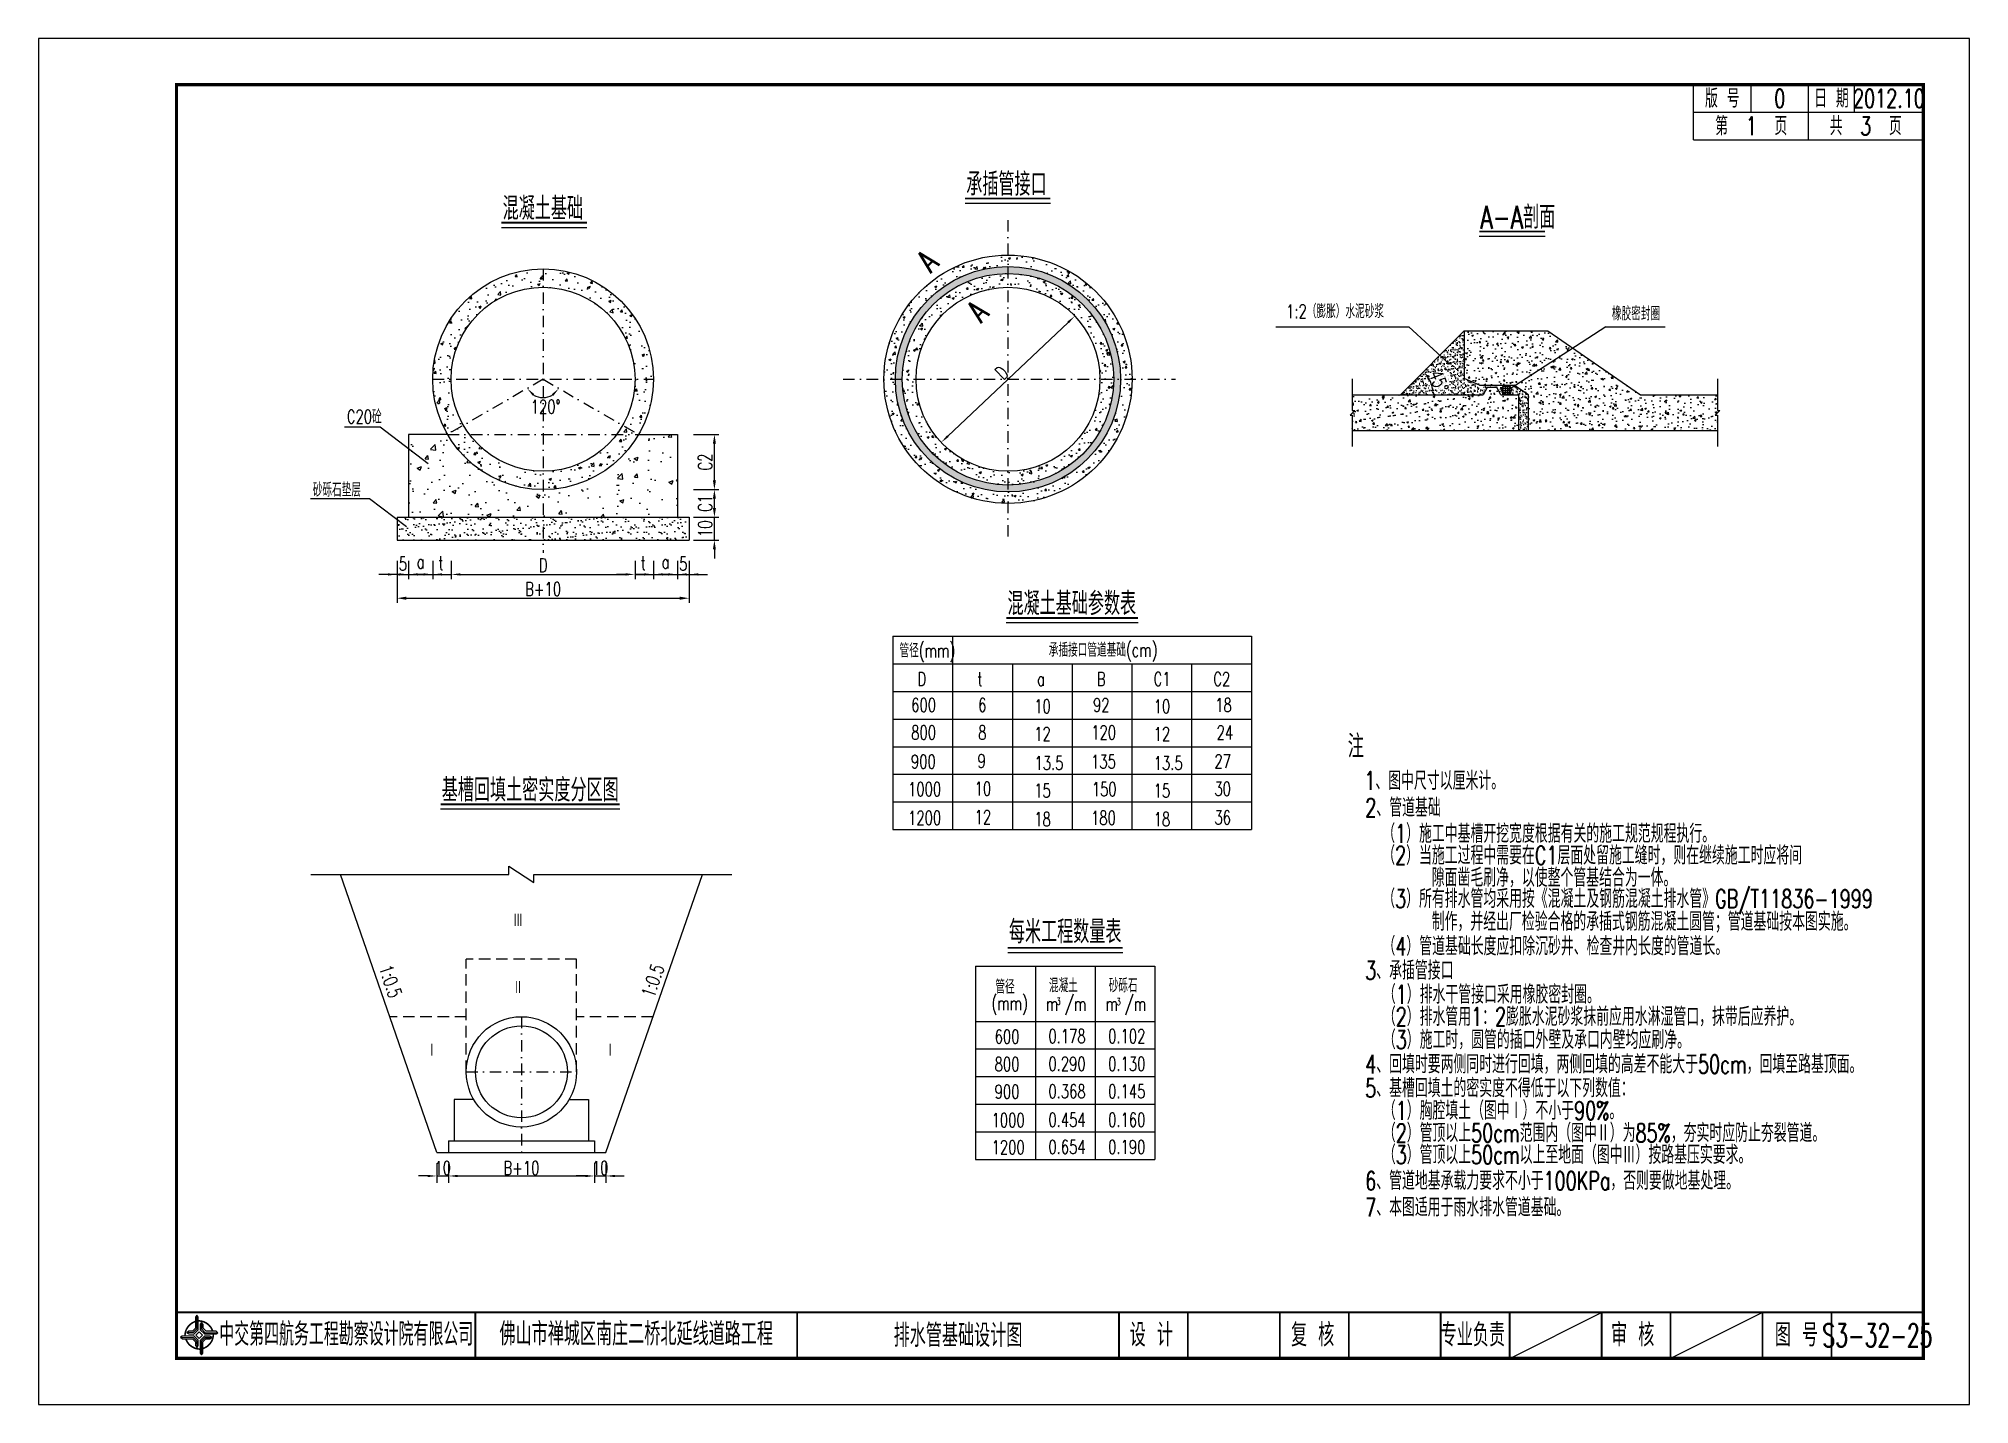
# Model space of a CAD drawing. Extents: x 5781 to 12795, y 1434 to 2653.
# Drawn here: x 10864.7 to 11284.7, y 2090.2 to 2387.2 of the extents above; entities that cross this region are included whole.
import ezdxf
from ezdxf.enums import TextEntityAlignment as Align

# ---------------------------------------------------------------- set-up
doc = ezdxf.new("R2010")
doc.units = 0
doc.header["$LTSCALE"] = 5
doc.header["$PDMODE"] = 32
doc.header["$PDSIZE"] = 0.3
doc.linetypes.add('DASHDOT', pattern=[1, 0.5, -0.25, 0, -0.25])
doc.linetypes.add('HIDDEN', pattern=[0.375, 0.25, -0.125])
doc.layers.get('0').update_dxf_attribs({"linetype": 'CONTINUOUS'})
doc.layers.get('Defpoints').update_dxf_attribs({"linetype": 'CONTINUOUS'})
for name, color, linetype in [('中心线', 2, 'DASHDOT'), ('图框', 7, 'CONTINUOUS'), ('填充', 8, 'CONTINUOUS'), ('尺寸标注', 4, 'CONTINUOUS'), ('文字', 7, 'CONTINUOUS'), ('文字字符', 7, 'CONTINUOUS'), ('结构', 7, 'CONTINUOUS'), ('结构1', 1, 'CONTINUOUS'), ('钢筋', 1, 'CONTINUOUS')]:
    doc.layers.add(name, color=color, linetype=linetype)
doc.styles.get("Standard").update_dxf_attribs({"font": 'simplex1.shx', "width": 0.7, "bigfont": 'hztxt.shx'})
doc.styles.add('TEXT', font='simplex1.shx', dxfattribs={"width": 0.7, "bigfont": 'hztxt.shx'})
doc.dimstyles.new('比例1：20', dxfattribs={"dimscale": 0, "dimtxt": 3, "dimasz": 2, "dimexe": 1, "dimexo": 1, "dimgap": 0.5, "dimtad": 1, "dimdec": 1, "dimlfac": 2, "dimzin": 9, "dimdsep": 46, "dimtxsty": 'Standard', "dimcen": -2, "dimclrd": 256, "dimclre": 256, "dimclrt": 7, "dimaunit": 1, "dimadec": 0, "dimazin": 0, "dimtfac": 0.0005, "dimtdec": 1, "dimtix": 1, "dimtmove": 2, "dimatfit": 3, "dimldrblk": 'DIM', "dimfxl": 0, "dimtolj": 1, "dimtzin": 13, "dimarcsym": 0})
pattern_1 = [(50, (11301.98, 2100.657), (4.554617, -0.398477), [0.47625, -5.23875]), (355, (11301.98, 2100.657), (-0.88107, 4.776416), [0.381, -4.191]), (100.451, (11302.3596, 2100.6236), (3.67356, 4.377917), [0.40475, -4.45225]), (46.1842, (11301.98, 2101.927), (6.77698, -1.05106), [0.71437, -7.85813]), (96.6356, (11302.545, 2101.839), (5.9351, 6.18564), [0.60712, -6.67837]), (351.184, (11301.98, 2101.927), (5.93512, 6.18563), [0.5715, -6.2865]), (21, (11302.615, 2101.6093), (3.79037, -2.556638), [0.47625, -5.23875]), (326, (11302.615, 2101.6093), (1.54505, 4.6047), [0.381, -4.191]), (71.4514, (11302.931, 2101.3963), (5.33541, 2.04807), [0.40475, -4.45225]), (37.5, (11301.98, 2100.6568), (0.077215, 2.113876), [0, -4.1402, 0, -4.2545, 0, -4.206875]), (7.5, (11301.98, 2100.6568), (1.670492, 2.504514), [0, -2.4257, 0, -4.04495, 0, -1.603375]), (327.5, (11300.564, 2100.6568), (3.389765, -0.143219), [0, -1.5875, 0, -4.953, 0, -6.57225]), (317.5, (11299.929, 2100.6568), (3.70323, 0.635662), [0, -2.06375, 0, -3.2893, 0, -4.66725])]

msp = doc.modelspace()

# ---------------------------------------------------------------- texts
at = {"color": 7, "width": 0.7}
for s, height, p in [('注', 5, (11149.4599, 2230.8058)), ('1、图中尺寸以厘米计。', 4, (11153.0576, 2223.8275)), ('2、管道基础', 4, (11153.2754, 2217.9721)), ('  （1）施工中基槽开挖宽度根据有关的施工规范规程执行。', 4, (11153.1144, 2212.3115)), ('  （2）当施工过程中需要在C1层面处留施工缝时，则在继续施工时应将间', 4, (11153.1144, 2207.578)), ('       隙面凿毛刷净，以使整个管基结合为一体。', 4, (11153.1144, 2202.7417)), ('  （3）所有排水管均采用按《混凝土及钢筋混凝土排水管》GB/T11836-1999', 4, (11153.1144, 2198.1555)), ('       制作，并经出厂检验合格的承插式钢筋混凝土圆管；管道基础按本图实施。', 4, (11153.1144, 2193.1711)), ('  （4）管道基础长度应扣除沉砂井、检查井内长度的管道长。', 4, (11153.167, 2187.8256)), ('3、承插管接口', 4, (11153.2503, 2182.561)), ('  （1）排水干管接口采用橡胶密封圈。', 4, (11153.2503, 2177.3264)), ('  （2）排水管用1：2膨胀水泥砂浆抹前应用水淋湿管口，抹带后应养护。', 4, (11153.2503, 2172.5066)), ('  （3）施工时，圆管的插口外壁及承口内壁均应刷净。', 4, (11153.2503, 2167.4877)), ('4、回填时要两侧同时进行回填，两侧回填的高差不能大于50cm，回填至路基顶面。', 4, (11153.2503, 2162.1707)), ('5、基槽回填土的密实度不得低于以下列数值：', 4, (11153.2503, 2156.9725)), ('  （1）胸腔填土（图中Ⅰ）不小于90%%%。', 4, (11153.2503, 2152.0922)), ('  （2）管顶以上50cm范围内（图中Ⅱ）为85%%%，夯实时应防止夯裂管道。', 4, (11153.2503, 2147.2119)), ('  （3）管顶以上50cm以上至地面（图中Ⅲ）按路基压实要求。', 4, (11153.2503, 2142.4784)), ('6、管道地基承载力要求不小于100KPa，否则要做地基处理。', 4, (11153.2503, 2136.8376)), ('7、本图适用于雨水排水管道基础。', 4, (11153.2503, 2131.0592))]:
    msp.add_text(s, height=height, dxfattribs=at).set_placement(p)
at = {"layer": '图框'}
for s, height, width, p in [('版 号', 4, 0.7, (11230.9266, 2374.1933)), ('0', 4, 0.7, (11243.4266, 2374.1933)), ('日 期', 4, 0.7, (11254.6766, 2374.1933)), ('2012.10', 4, 0.7, (11267.1766, 2374.1933)), ('中交第四航务工程勘察设计院有限公司', 5, 0.65, (10931.6074, 2105.4418)), ('佛山市禅城区南庄二桥北延线道路工程', 5, 0.7, (10994.6766, 2105.508)), ('设 计', 5, 0.7, (11106.7212, 2105.2879)), ('复 核', 5, 0.7, (11141.8161, 2105.2879)), ('专业负责', 5, 0.7, (11176.6668, 2105.2879)), ('审 核', 5, 0.7, (11211.4406, 2105.2879)), ('图 号', 5, 0.7, (11247.0598, 2105.2879))]:
    msp.add_text(s, height=height, dxfattribs=dict(at, width=width)).set_placement(p, align=Align.MIDDLE_CENTER)
at = {"layer": '尺寸标注', "color": 7, "width": 0.7}
for p in [(10951.6488, 2271.6747), (10995.6488, 2271.6747)]:
    msp.add_text('t', height=3, dxfattribs=at).set_placement(p)
at = {"layer": '尺寸标注', "char_height": 3, "attachment_point": 5}
for s, insert, rotation in [('\\A1;D', (11074.1703, 2314.5726), 43.387934), ('\\A1;45°', (11169.2646, 2312.6864), 291.50268)]:
    msp.add_mtext(s, dxfattribs=dict(at, insert=insert, rotation=rotation))
at = {"layer": '尺寸标注', "insert": (10974.9709, 2307.1539), "char_height": 3, "attachment_point": 5}
msp.add_mtext('\\A1;120°', dxfattribs=at)
at = {"layer": '尺寸标注', "color": 7, "char_height": 3, "attachment_point": 5}
for s, insert in [('\\A1;5', (10943.9107, 2273.0142)), ('\\A1;a', (10947.7857, 2273.4325)), ('\\A1;D', (10974.4107, 2272.6747)), ('\\A1;a', (11001.0357, 2273.4325)), ('\\A1;5', (11004.9107, 2273.0142)), ('10', (10952.5761, 2141.6099)), ('B+10', (10969.7011, 2141.6099)), ('10', (10986.8261, 2141.6099))]:
    msp.add_mtext(s, dxfattribs=dict(at, insert=insert))
at = {"layer": '文字', "width": 0.7}
for s, height, p in [('承插管接口', 5, (11066.4608, 2353.0427)), ('混凝土基础', 5, (10965.6089, 2347.7727)), ('A-A剖面', 5, (11178.3025, 2345.8661)), ('1:2（膨胀）水泥砂浆', 3, (11136.037, 2326.3925)), ('橡胶密封圈', 3, (11206.9099, 2325.9067)), ('C20砼', 3, (10931.7108, 2303.4903)), ('砂砾石垫层', 3, (10924.3118, 2287.5832)), ('混凝土基础参数表', 5, (11075.4238, 2261.8345)), ('基槽回填土密实度分区图', 5, (10952.3716, 2221.2947)), ('Ⅲ', 3, (10967.9262, 2193.9648)), ('每米工程数量表', 5, (11075.7371, 2190.4713)), ('Ⅱ', 3, (10967.9262, 2179.3525)), ('Ⅰ', 3, (10949.1712, 2165.7368)), ('Ⅰ', 3, (10987.9727, 2165.7368))]:
    msp.add_text(s, height=height, dxfattribs=at).set_placement(p)
for rotation, p in [(45, (11057.9982, 2338.8304)), (45.864506, (11068.9265, 2327.9546))]:
    msp.add_text('A', height=5, rotation=rotation, dxfattribs=at).set_placement(p, align=Align.MIDDLE_CENTER)
at = {"layer": '文字字符', "linetype": 'ByBlock', "width": 0.7}
for s, height, p in [('承插接口管道基础(cm)', 3, (11084.4065, 2252.7724)), ('D', 3, (11055.8646, 2246.4336)), ('t', 3, (11068.8646, 2246.4336)), ('a', 3, (11081.8646, 2246.4336)), ('B', 3, (11094.8646, 2246.4336)), ('C1', 3, (11107.2059, 2246.4336)), ('C2', 3, (11120.2059, 2246.4336)), ('600', 3, (11054.4906, 2240.7926)), ('6', 3, (11069.0598, 2240.7926)), ('10', 3, (11081.2431, 2240.4908)), ('92', 3, (11094.0417, 2240.7926)), ('10', 3, (11107.2431, 2240.4908)), ('18', 3, (11120.6145, 2240.7926)), ('800', 3, (11054.4906, 2234.7926)), ('8', 3, (11069.0598, 2234.7926)), ('12', 3, (11081.2431, 2234.4908)), ('120', 3, (11093.6447, 2234.7926)), ('12', 3, (11107.2431, 2234.4908)), ('24', 3, (11120.9291, 2234.7926)), ('900', 3, (11054.4328, 2228.4734)), ('9', 3, (11068.9129, 2228.6006)), ('13.5', 3, (11081.3042, 2228.1715)), ('135', 3, (11093.6153, 2228.4734)), ('13.5', 3, (11107.2431, 2228.1715)), ('27', 3, (11120.4435, 2228.548)), ('1000', 3, (11053.8159, 2222.4734)), ('10', 3, (11068.296, 2222.6006)), ('15', 3, (11081.2431, 2222.1715)), ('150', 3, (11093.7741, 2222.4734)), ('15', 3, (11107.2431, 2222.1715)), ('30', 3, (11120.4435, 2222.548)), ('1200', 3, (11053.8159, 2216.2487)), ('12', 3, (11068.296, 2216.3759)), ('18', 3, (11081.2431, 2215.9469)), ('180', 3, (11093.6153, 2216.2487)), ('18', 3, (11107.2431, 2215.9469)), ('36', 3, (11120.4435, 2216.3234)), ('管径', 3, (11072.8043, 2179.5073)), ('混凝土', 3, (11084.4547, 2179.7906)), ('砂砾石', 3, (11097.4547, 2179.7906)), ('(mm)', 3, (11071.9461, 2175.9349)), (' m /m', 3, (11082.3258, 2175.8062)), ('3', 1.5, (11086.0735, 2177.1015)), (' m /m', 3, (11095.3258, 2175.8062)), ('3', 1.5, (11099.156, 2177.0116)), ('600', 3, (11072.6466, 2168.6757)), ('0.178', 3, (11084.3321, 2168.7564)), ('0.102', 3, (11097.3321, 2168.7564)), ('800', 3, (11072.6466, 2162.6757)), ('0.290', 3, (11084.3321, 2162.7564)), ('0.130', 3, (11097.3321, 2162.7564)), ('900', 3, (11072.6466, 2156.6757)), ('0.368', 3, (11084.3321, 2156.7564)), ('0.145', 3, (11097.3321, 2156.7564)), ('1000', 3, (11071.9719, 2150.4914)), ('0.454', 3, (11084.3321, 2150.5721)), ('0.160', 3, (11097.3321, 2150.5721)), ('1200', 3, (11071.9719, 2144.5979)), ('0.654', 3, (11084.3321, 2144.6786)), ('0.190', 3, (11097.3321, 2144.6786))]:
    msp.add_text(s, height=height, dxfattribs=at).set_placement(p)
at = {"layer": '文字字符', "linetype": 'ByBlock', "insert": (11051.9429, 2255.6259), "char_height": 3, "attachment_point": 1}
msp.add_mtext('管径(mm)', dxfattribs=at)
at = {"layer": '结构', "width": 0.7}
for rotation, p in [(289.163399, (10938.6416, 2185.0926)), (70.836601, (10998.5135, 2178.4565))]:
    msp.add_text('1:0.5', height=3, rotation=rotation, dxfattribs=at).set_placement(p)

# ---------------------------------------------------------------- blocks, each defined once
blk = doc.blocks.new('series')
at = {"width": 0.75}
for tag, height, p in [('页码', 4, (-35, -19)), ('图名', 5, (-220, -282)), ('图号', 5, (-20, -282))]:
    blk.add_attdef(tag, text='', height=height, dxfattribs=at).set_placement(p, align=Align.MIDDLE_CENTER)
blk = doc.blocks.new('tb')
at = {"lineweight": -3}
h = blk.add_hatch(color=256, dxfattribs=at)
h.paths.add_polyline_path([(-1.23, -0.13), (-3.78, -0.14), (-4.14, -0.41), (-1.4, -0.44), (-0.56, -1.24), (-0.54, -2.62), (-0.27, -2.2), (-0.26, -1.06)])
h.paths.add_polyline_path([(0.13, -1.08), (0.14, -3.86), (0.41, -4.26), (0.44, -1.24), (1.25, -0.43), (2.66, -0.43), (2.26, -0.16), (1.07, -0.15)])
h.paths.add_polyline_path([(1.08, 0.3), (3.62, 0.3), (4.02, 0.56), (1.25, 0.57), (0.43, 1.39), (0.43, 2.8), (0.16, 2.41), (0.15, 1.24)])
h.paths.add_polyline_path([(-0.28, 1.21), (-0.28, 3.99), (-0.56, 4.39), (-0.57, 1.41), (-1.38, 0.6), (-2.74, 0.56), (-2.33, 0.3), (-1.2, 0.29)])
for p, q in [((-0.56, 4.39), (-0.57, 1.41)), ((-1.38, 0.6), (-2.74, 0.56)), ((-0.57, 1.41), (-1.38, 0.6)), ((0.43, 2.8), (0.43, 1.39)), ((0.43, 1.39), (1.25, 0.57)), ((1.25, 0.57), (4.02, 0.56)), ((-4.14, -0.41), (-1.4, -0.44)), ((-1.4, -0.44), (-0.56, -1.24)), ((-0.56, -1.24), (-0.54, -2.62)), ((0.41, -4.26), (0.44, -1.24)), ((0.44, -1.24), (1.25, -0.43)), ((1.25, -0.43), (2.66, -0.43))]:
    blk.add_line(p, q, dxfattribs=at)
at = {"lineweight": -3, "flags": 128}
for points in [[(-0.9, 3.99), (-0.9, 1.58), (-1.53, 0.91), (-2.34, 0.91), (-2.74, 0.56), (-2.33, 0.3), (-1.2, 0.29), (-0.28, 1.21), (-0.28, 3.99), (-0.56, 4.39)], [(-0.04, 0.77), (0.68, 0.04), (-0.04, -0.69), (-0.77, 0.05)], [(3.62, 0.92), (1.43, 0.92), (0.77, 1.54), (0.77, 2.38), (0.43, 2.8), (0.16, 2.41), (0.15, 1.24), (1.08, 0.3), (3.62, 0.3), (4.02, 0.56)], [(-3.73, -0.76), (-1.54, -0.76), (-0.89, -1.39), (-0.89, -2.21), (-0.54, -2.62), (-0.27, -2.2), (-0.26, -1.06), (-1.23, -0.13), (-3.78, -0.14), (-4.14, -0.41)], [(0.75, -3.85), (0.75, -1.43), (1.4, -0.78), (2.26, -0.78), (2.66, -0.43), (2.26, -0.16), (1.07, -0.15), (0.13, -1.08), (0.14, -3.86), (0.41, -4.26)]]:
    blk.add_lwpolyline(points, close=True, dxfattribs=at)
at = {"lineweight": -3, "const_width": 0.35, "flags": 128}
for points in [[(-0.9, 3.02, 0.324167), (-3.16, -0.14)], [(2.88, 0.92, 0.324403), (-0.24, 3.15)], [(0.75, -2.86, 0.325418), (3.02, 0.26)], [(-2.98, -0.76, 0.322976), (0.14, -2.98)]]:
    blk.add_lwpolyline(points, format="xyb", dxfattribs=at)
blk = doc.blocks.new('DIM')
at = {"layer": '尺寸标注'}
blk.add_solid([(-1, -0.125), (-1, 0.125), (0, 0)], dxfattribs=at)
blk = doc.blocks.new('*D701')
at = {"layer": 'Defpoints', "color": 0}
for p in [(11006.16, 2283.12), (11011.68, 2283.12), (11006.16, 2278.12)]:
    blk.add_point(p, dxfattribs=at)
at = {"layer": '尺寸标注', "lineweight": -2}
for p, q in [((11011.68, 2285.12), (11011.68, 2287.12)), ((11007.16, 2283.12), (11012.68, 2283.12)), ((11011.68, 2278.12), (11011.68, 2283.12)), ((11007.16, 2278.12), (11012.68, 2278.12)), ((11011.68, 2276.12), (11011.68, 2274.12))]:
    blk.add_line(p, q, dxfattribs=at)
at = {"layer": '尺寸标注'}
for points in [[(11011.35, 2285.12), (11012.01, 2285.12), (11011.68, 2283.12)], [(11011.35, 2276.12), (11012.01, 2276.12), (11011.68, 2278.12)]]:
    blk.add_solid(points, dxfattribs=at)
at = {"layer": '尺寸标注', "color": 7, "insert": (11009.68, 2280.62), "char_height": 3, "attachment_point": 5, "rotation": 90}
blk.add_mtext('\\A1;10', dxfattribs=at)
blk = doc.blocks.new('*D702')
at = {"layer": 'Defpoints', "color": 0}
for p in [(11006.16, 2289.12), (11011.68, 2289.12), (11006.16, 2283.12)]:
    blk.add_point(p, dxfattribs=at)
at = {"layer": '尺寸标注', "lineweight": -2}
for p, q in [((11007.16, 2289.12), (11012.68, 2289.12)), ((11011.68, 2285.12), (11011.68, 2287.12)), ((11007.16, 2283.12), (11012.68, 2283.12))]:
    blk.add_line(p, q, dxfattribs=at)
at = {"layer": '尺寸标注'}
for points in [[(11011.35, 2287.12), (11012.01, 2287.12), (11011.68, 2289.12)], [(11011.35, 2285.12), (11012.01, 2285.12), (11011.68, 2283.12)]]:
    blk.add_solid(points, dxfattribs=at)
at = {"layer": '尺寸标注', "color": 7, "insert": (11009.68, 2286.12), "char_height": 3, "attachment_point": 5, "rotation": 90}
blk.add_mtext('\\A1;C1', dxfattribs=at)
blk = doc.blocks.new('*D703')
at = {"layer": 'Defpoints', "color": 0}
for p in [(11006.16, 2301.12), (11011.68, 2301.12), (11006.16, 2289.12)]:
    blk.add_point(p, dxfattribs=at)
at = {"layer": '尺寸标注', "lineweight": -2}
for p, q in [((11007.16, 2301.12), (11012.68, 2301.12)), ((11011.68, 2291.12), (11011.68, 2299.12)), ((11007.16, 2289.12), (11012.68, 2289.12))]:
    blk.add_line(p, q, dxfattribs=at)
at = {"layer": '尺寸标注'}
for points in [[(11011.35, 2299.12), (11012.01, 2299.12), (11011.68, 2301.12)], [(11011.35, 2291.12), (11012.01, 2291.12), (11011.68, 2289.12)]]:
    blk.add_solid(points, dxfattribs=at)
at = {"layer": '尺寸标注', "color": 7, "insert": (11009.68, 2295.12), "char_height": 3, "attachment_point": 5, "rotation": 90}
blk.add_mtext('\\A1;C2', dxfattribs=at)
blk = doc.blocks.new('*D704')
at = {"layer": 'Defpoints', "color": 0}
for p in [(10942.66, 2270.67), (11006.16, 2270.67), (11006.16, 2265.5)]:
    blk.add_point(p, dxfattribs=at)
at = {"layer": '尺寸标注', "lineweight": -2}
for p, q in [((10942.66, 2269.67), (10942.66, 2264.5)), ((11006.16, 2269.67), (11006.16, 2264.5)), ((10944.66, 2265.5), (11004.16, 2265.5))]:
    blk.add_line(p, q, dxfattribs=at)
at = {"layer": '尺寸标注'}
for points in [[(10944.66, 2265.84), (10944.66, 2265.17), (10942.66, 2265.5)], [(11004.16, 2265.84), (11004.16, 2265.17), (11006.16, 2265.5)]]:
    blk.add_solid(points, dxfattribs=at)
at = {"layer": '尺寸标注', "color": 7, "insert": (10974.41, 2267.5), "char_height": 3, "attachment_point": 5, "style": 'TEXT'}
blk.add_mtext('\\A1;B+10', dxfattribs=at)
blk = doc.blocks.new('123')
at = {"layer": '图框'}
blk.add_lwpolyline([(6201.38, 2092.12), (6201.38, 2389.12), (5781.38, 2389.12), (5781.38, 2092.12)], close=True, dxfattribs=at)

# ---------------------------------------------------------------- dimensions: what is measured, and where the dimension line sits
at = {"layer": '尺寸标注'}
for base, p1, p2, text, picture, middle in [((11011.6786, 2301.1192), (11006.1607, 2289.1192), (11006.1607, 2301.1192), 'C2', '*D703', (11009.6786, 2295.1192)), ((11011.6786, 2289.1192), (11006.1607, 2283.1192), (11006.1607, 2289.1192), 'C1', '*D702', (11009.6786, 2286.1192))]:
    dim = msp.add_linear_dim(base=base, p1=p1, p2=p2, angle=90, text=text, dimstyle='比例1：20', override={"dimscale": 1}, dxfattribs=at)
    dim.commit()
    dim.dimension.update_dxf_attribs({"geometry": picture, "text_midpoint": middle})
dim = msp.add_linear_dim(base=(11011.6786, 2283.1192), p1=(11006.1607, 2278.1192), p2=(11006.1607, 2283.1192), angle=90, dimstyle='比例1：20', override={"dimscale": 1}, dxfattribs=at)
dim.commit()
dim.dimension.update_dxf_attribs({"geometry": '*D701', "text_midpoint": (11009.6786, 2280.6192)})
dim = msp.add_linear_dim(base=(11006.1607, 2265.5042), p1=(10942.6607, 2270.6747), p2=(11006.1607, 2270.6747), text='B+10', dimstyle='比例1：20', override={"dimscale": 1, "dimtxsty": 'TEXT'}, dxfattribs=at)
dim.commit()
dim.dimension.update_dxf_attribs({"geometry": '*D704', "text_midpoint": (10974.4107, 2267.5042)})

# ---------------------------------------------------------------- hatches: boundary and pattern name
at = {"layer": '填充'}
h = msp.add_hatch(dxfattribs=at)
h.set_pattern_fill('AR-CONC', color=256, scale=0.025, style=0)
h.set_pattern_definition(pattern_1)
edge = h.paths.add_edge_path()
edge.add_arc((11075.5442, 2313.1192), 27, 0, 360)
edge = h.paths.add_edge_path(flags=16)
edge.add_arc((11075.5442, 2313.1192), 24.5, 0, 360)
h = msp.add_hatch(dxfattribs=at)
h.set_pattern_fill('AR-CONC', color=256, scale=0.03, style=0)
h.set_pattern_definition([(50, (8106.6377, 2253.0913), (5.46554, -0.4781726), [0.5715, -6.2865]), (355, (8106.6377, 2253.091), (-1.057285, 5.731699), [0.4572, -5.0292]), (100.451, (8107.093, 2253.0514), (4.408275, 5.253501), [0.4857, -5.3427]), (46.1842, (8106.638, 2254.615), (8.132371, -1.26127), [0.85725, -9.42975]), (96.6356, (8107.315, 2254.51), (7.122127, 7.422767), [0.72855, -8.01405]), (351.184, (8106.638, 2254.615), (7.122138, 7.422754), [0.6858, -7.5438]), (21, (8107.3997, 2254.2343), (4.5484464, -3.0679656), [0.5715, -6.2865]), (326, (8107.3997, 2254.234), (1.854061, 5.525639), [0.4572, -5.0292]), (71.4514, (8107.7787, 2253.9786), (6.402495, 2.457686), [0.4857, -5.3427]), (37.5, (8106.6377, 2253.0913), (0.0926581, 2.5366512), [0, -4.96824, 0, -5.1054, 0, -5.04825]), (7.5, (8106.6377, 2253.0913), (2.00459, 3.0054172), [0, -2.91084, 0, -4.85394, 0, -1.92405]), (327.5, (8104.9384, 2253.0913), (4.0677179, -0.1718623), [0, -1.905, 0, -5.9436, 0, -7.8867]), (317.5, (8104.1764, 2253.0913), (4.4438754, 0.7627947), [0, -2.4765, 0, -3.94716, 0, -5.6007])])
h.paths.add_polyline_path([(10974.4107, 2337.1192), (10974.4107, 2333.1192, -0.41421356), (10994.4107, 2313.1192), (10998.4107, 2313.1192, 0.41421356)])
h.paths.add_polyline_path([(10974.4107, 2333.1192), (10974.4107, 2337.1192, 0.41421356), (10950.4107, 2313.1192), (10954.4107, 2313.1192, -0.41421356)])
h.paths.add_polyline_path([(10954.4107, 2313.1192), (10950.4107, 2313.1192, 0.1316525), (10953.6261, 2301.1192), (10957.0902, 2303.1192, -0.1316525)])
h.paths.add_polyline_path([(10957.0902, 2303.1192), (10953.6261, 2301.1192, 0.26794919), (10974.4107, 2289.1192), (10974.4107, 2293.1192, -0.26794919)])
h.paths.add_polyline_path([(10974.4107, 2293.1192), (10974.4107, 2289.1192, 0.26794919), (10995.1953, 2301.1192), (10991.7312, 2303.1192, -0.26794919)])
h.paths.add_polyline_path([(10998.4107, 2313.1192), (10994.4107, 2313.1192, -0.1316525), (10991.7312, 2303.1192), (10995.1953, 2301.1192, 0.1316525)])
h = msp.add_hatch(dxfattribs=at)
h.set_pattern_fill('AR-SAND', color=256, scale=0.025, style=0)
h.set_pattern_definition([(37.5, (11301.98, 2100.6568), (-0.0400008, 1.223533), [0, -0.9652, 0, -1.0795, 0, -1.031875]), (7.5, (11301.98, 2100.6568), (1.123808, 1.792063), [0, -0.5207, 0, -0.86995, 0, -0.333375]), (327.5, (11301.199, 2100.6568), (1.977481, 0.003593), [0, -0.3175, 0, -1.143, 0, -1.49225]), (317.5, (11301.199, 2100.6568), (1.908891, 0.557323), [0, -0.15875, 0, -0.7493, 0, -0.85725])])
edge = h.paths.add_edge_path()
edge.add_arc((11075.5442, 2313.1192), 24.5, 0, 360)
edge = h.paths.add_edge_path(flags=16)
edge.add_arc((11075.5442, 2313.1192), 23, 0, 360)
h = msp.add_hatch(dxfattribs=at)
h.set_pattern_fill('AR-CONC', color=256, scale=0.025, style=0)
h.set_pattern_definition(pattern_1)
h.paths.add_polyline_path([(11098.5442, 2313.1192, 1), (11052.5442, 2313.1192, 1)])
h.paths.add_polyline_path([(11095.5442, 2313.1192, 1), (11055.5442, 2313.1192, 1)], flags=16)
h.paths.add_polyline_path([(11071.7236, 2315.3559), (11073.5258, 2317.0595), (11076.617, 2313.7893), (11074.8148, 2312.0857)], flags=8)
h = msp.add_hatch(dxfattribs=at)
h.set_pattern_fill('AR-CONC', color=256, scale=0.021, style=0)
h.set_pattern_definition([(50, (11273.523, 2170.6355), (3.82588, -0.33472), [0.40005, -4.40055]), (355, (11273.523, 2170.6355), (-0.7401, 4.01219), [0.32004, -3.52044]), (100.451, (11273.8418, 2170.6076), (3.08579, 3.67745), [0.33999, -3.73989]), (46.1842, (11273.523, 2171.7023), (5.69266, -0.88289), [0.60007, -6.60082]), (96.6356, (11273.9974, 2171.629), (4.98549, 5.19594), [0.50998, -5.60983]), (351.184, (11273.523, 2171.7023), (4.9855, 5.19593), [0.48006, -5.28066]), (21, (11274.0564, 2171.4356), (3.18391, -2.147576), [0.40005, -4.40055]), (326, (11274.0564, 2171.4356), (1.29784, 3.86795), [0.32004, -3.52044]), (71.4514, (11274.3217, 2171.2566), (4.481746, 1.72038), [0.33999, -3.73989]), (37.5, (11273.523, 2170.6355), (0.064861, 1.775656), [0, -3.477768, 0, -3.57378, 0, -3.533775]), (7.5, (11273.523, 2170.6355), (1.403213, 2.103792), [0, -2.037588, 0, -3.397758, 0, -1.346835]), (327.5, (11272.3335, 2170.6355), (2.847402, -0.120304), [0, -1.3335, 0, -4.16052, 0, -5.52069]), (317.5, (11271.8, 2170.6355), (3.110713, 0.533956), [0, -1.73355, 0, -2.763012, 0, -3.92049])])
h.paths.add_polyline_path([(11150.4462, 2309.7243), (11150.4462, 2306.3196), (11150.9928, 2306.3196), (11149.9747, 2305.3014), (11150.4462, 2305.3014), (11150.4462, 2301.9993), (11186.6713, 2301.9993), (11186.6713, 2309.7243), (11182.7873, 2309.7243), (11181.894, 2311.3176), (11179.794, 2311.3176), (11178.9007, 2309.7243)])
h.paths.add_polyline_path([(11229.8757, 2301.9993), (11229.8757, 2305.3014), (11229.4041, 2305.3014), (11230.4223, 2306.3196), (11229.8757, 2306.3196), (11229.8757, 2309.7243), (11213.1425, 2309.7243), (11198.42, 2319.8917), (11185.9266, 2311.8243), (11186.6713, 2311.8243), (11188.7713, 2309.7243), (11188.7713, 2301.9993)])
h.paths.add_polyline_path([(11174.8084, 2323.6294), (11174.8084, 2313.2482), (11178.112, 2311.8243), (11185.9266, 2311.8243), (11198.42, 2319.8917), (11193.0079, 2323.6294)])
h = msp.add_hatch(dxfattribs=at)
h.set_pattern_fill('AR-SAND', color=256, scale=0.021, style=0)
h.set_pattern_definition([(37.5, (11273.523, 2165.799), (-0.0336007, 1.0277678), [0, -0.810768, 0, -0.90678, 0, -0.866775]), (7.5, (11273.523, 2165.799), (0.943999, 1.505333), [0, -0.437388, 0, -0.730758, 0, -0.280035]), (327.5, (11272.8669, 2165.799), (1.661084, 0.003018), [0, -0.2667, 0, -0.96012, 0, -1.25349]), (317.5, (11272.8669, 2165.799), (1.603469, 0.468152), [0, -0.13335, 0, -0.629412, 0, -0.72009])])
h.paths.add_polyline_path([(11174.8084, 2313.2482), (11174.8084, 2323.6294), (11160.9033, 2309.7243), (11178.9007, 2309.7243), (11179.794, 2311.3176), (11181.894, 2311.3176), (11182.7873, 2309.7243), (11183.9924, 2309.7243, -0.41421356), (11182.9424, 2310.7743, -0.41421356), (11183.9924, 2311.8243), (11178.112, 2311.8243)])
h.paths.add_polyline_path([(11188.7713, 2309.7243), (11185.7598, 2311.7167), (11184.9539, 2311.1963, -0.10374585), (11185.0424, 2310.7743, -0.41421356), (11183.9924, 2309.7243), (11186.6713, 2309.7243), (11186.6713, 2301.9993), (11188.7713, 2301.9993)])
h.paths.add_polyline_path([(11169.8687, 2315.45), (11171.5913, 2311.0774), (11168.6606, 2309.9228), (11166.9379, 2314.2954)], flags=24)
h = msp.add_hatch(dxfattribs=at)
h.set_pattern_fill('AR-CONC', color=256, scale=0.05, style=0)
h.set_pattern_definition([(50, (8106.638, 2253.091), (9.109233, -0.796954), [0.9525, -10.4775]), (355, (8106.638, 2253.091), (-1.76214, 9.552832), [0.762, -8.382]), (100.451, (8107.397, 2253.025), (7.347125, 8.755834), [0.8095, -8.9045]), (46.1842, (8106.638, 2255.631), (13.55395, -2.102116), [1.42875, -15.71625]), (96.6356, (8107.767, 2255.456), (11.87021, 12.37128), [1.21425, -13.35675]), (351.184, (8106.638, 2255.631), (11.87023, 12.371256), [1.143, -12.573]), (21, (8107.908, 2254.996), (7.580744, -5.113276), [0.9525, -10.4775]), (326, (8107.908, 2254.996), (3.0901, 9.209398), [0.762, -8.382]), (71.4514, (8108.539, 2254.57), (10.670825, 4.096143), [0.8095, -8.9045]), (37.5, (8106.6377, 2253.0913), (0.15443, 4.227752), [0, -8.2804, 0, -8.509, 0, -8.41375]), (7.5, (8106.6377, 2253.0913), (3.340983, 5.009029), [0, -4.8514, 0, -8.0899, 0, -3.20675]), (327.5, (8103.8056, 2253.0913), (6.7795298, -0.2864372), [0, -3.175, 0, -9.906, 0, -13.1445]), (317.5, (8102.5356, 2253.091), (7.406459, 1.271325), [0, -4.1275, 0, -6.5786, 0, -9.3345])])
h.paths.add_polyline_path([(11003.6607, 2283.1192), (11003.6607, 2301.1192), (11001.1953, 2301.1192), (10995.1953, 2301.1192, -0.26794919), (10974.4107, 2289.1192), (10974.4107, 2283.1192)])
h.paths.add_polyline_path([(10953.6261, 2301.1192), (10947.6261, 2301.1192), (10945.1607, 2301.1192), (10945.1607, 2283.1192), (10974.4107, 2283.1192), (10974.4107, 2289.1192, -0.26794919)])
h = msp.add_hatch(dxfattribs=at)
h.set_pattern_fill('AR-SAND', color=256, scale=0.05, style=0)
h.set_pattern_definition([(37.5, (8106.6377, 2252.3413), (-0.0800016, 2.4470662), [0, -1.9304, 0, -2.159, 0, -2.06375]), (7.5, (8106.6377, 2252.3413), (2.2476164, 3.5841255), [0, -1.0414, 0, -1.7399, 0, -0.66675]), (327.5, (8105.0756, 2252.3413), (3.9549619, 0.007186), [0, -0.635, 0, -2.286, 0, -2.9845]), (317.5, (8105.0756, 2252.3413), (3.8177823, 1.1146466), [0, -0.3175, 0, -1.4986, 0, -1.7145])])
h.paths.add_polyline_path([(10974.4107, 2283.1192), (10942.6607, 2283.1192), (10942.6607, 2278.1192), (10974.4107, 2278.1192)])
h.paths.add_polyline_path([(11006.1607, 2283.1192), (10974.4107, 2283.1192), (10974.4107, 2278.1192), (11006.1607, 2278.1192)])
at = {"layer": '结构'}
h = msp.add_hatch(dxfattribs=at)
h.set_pattern_fill('NET', color=256, scale=0.14, style=0)
h.set_pattern_definition([(0, (11273.52296, 2165.79904), (0, 0.4445), []), (90, (11273.52296, 2165.79904), (-0.4445, 3e-17), [])])
h.paths.add_polyline_path([(11185.0424, 2310.7743, 1), (11182.9424, 2310.7743, 1)])

# ---------------------------------------------------------------- linework, layer by layer
for p, q in [((11066.2028, 2351.4245), (11084.7903, 2351.4245)), ((10965.3509, 2346.1544), (10983.9385, 2346.1544)), ((11178.0446, 2344.2478), (11192.3717, 2344.2478)), ((11075.1658, 2260.2162), (11103.8331, 2260.2162)), ((10952.1136, 2219.6764), (10991.0924, 2219.6764)), ((11075.4791, 2188.4751), (11100.5194, 2188.4751))]:
    msp.add_line(p, q)
at = {"const_width": 0.4}
for points in [[(11066.2028, 2352.4245), (11084.7903, 2352.4245)], [(10965.3509, 2347.1544), (10983.9385, 2347.1544)], [(11178.0446, 2345.2478), (11192.3717, 2345.2478)], [(11075.1658, 2261.2162), (11103.8331, 2261.2162)], [(10952.1136, 2220.6764), (10991.0924, 2220.6764)], [(11075.4791, 2189.4751), (11100.5194, 2189.4751)]]:
    msp.add_lwpolyline(points, dxfattribs=at)
at = {"layer": '中心线'}
for p, q in [((11075.5442, 2347.7159), (11075.5442, 2278.1588)), ((10974.4107, 2337.1192), (10974.4107, 2275.3532)), ((10950.4107, 2313.1192), (10998.4107, 2313.1192)), ((10974.4107, 2313.1192), (10953.6261, 2301.1192)), ((10974.4107, 2313.1192), (10995.1953, 2301.1192)), ((11039.6827, 2313.1192), (11111.9945, 2313.1192)), ((10953.6261, 2301.1192), (10995.1953, 2301.1192)), ((10969.7011, 2174.5019), (10969.7011, 2145.0019)), ((10957.7011, 2162.5019), (10981.7011, 2162.5019))]:
    msp.add_line(p, q, dxfattribs=at)
at = {"layer": '图框'}
for p, q in [((11224.6766, 2365.1933), (11224.6766, 2377.1933)), ((11237.1766, 2371.1933), (11237.1766, 2377.1933)), ((11249.6766, 2371.1933), (11249.6766, 2377.1933)), ((11259.6766, 2371.1933), (11259.6766, 2377.1933)), ((11224.6766, 2371.1933), (11274.6766, 2371.1933)), ((11249.6766, 2365.1933), (11249.6766, 2371.1933)), ((11224.6766, 2365.1933), (11274.6766, 2365.1933)), ((11184.6766, 2100.1933), (11204.6766, 2110.1933)), ((11239.6766, 2110.1933), (11219.6766, 2100.1933))]:
    msp.add_line(p, q, dxfattribs=at)
for points, const_width in [([(11274.6766, 2377.1933), (10894.6766, 2377.1933), (10894.6766, 2100.1933), (11274.6766, 2100.1933), (11274.6766, 2377.1933)], 0.7), ([(10894.6766, 2110.1933), (11274.6766, 2110.1933)], 0.4), ([(10959.6766, 2110.1933), (10959.6766, 2100.1933)], 0.4), ([(11029.6766, 2100.1933), (11029.6766, 2110.1933)], 0.4), ([(11099.6766, 2100.1933), (11099.6766, 2110.1933)], 0.4), ([(11114.6766, 2100.1933), (11114.6766, 2110.1933)], 0.4), ([(11134.6766, 2100.1933), (11134.6766, 2110.1933)], 0.4), ([(11149.6766, 2100.1933), (11149.6766, 2110.1933)], 0.4), ([(11169.6766, 2100.1933), (11169.6766, 2110.1933)], 0.4), ([(11169.6766, 2100.1933), (11169.6766, 2110.1933)], 0.4), ([(11184.6766, 2100.1933), (11184.6766, 2110.1933)], 0.4), ([(11204.6766, 2100.1933), (11204.6766, 2110.1933)], 0.4), ([(11219.6766, 2100.1933), (11219.6766, 2110.1933)], 0.4), ([(11239.6766, 2100.1933), (11239.6766, 2110.1933)], 0.4), ([(11254.6766, 2100.1933), (11254.6766, 2110.1933)], 0.4)]:
    msp.add_lwpolyline(points, dxfattribs=dict(at, const_width=const_width))
at = {"layer": '尺寸标注'}
for p, q in [((11062.4636, 2300.7547), (11088.6247, 2325.4836)), ((11133.7902, 2324.5238), (11162.7671, 2324.5238)), ((11162.7671, 2324.5238), (11171.5581, 2316.3883)), ((11205.5934, 2324.5238), (11184.3122, 2310.7819)), ((11205.5934, 2324.5238), (11218.4837, 2324.5238)), ((10931.1864, 2302.7874), (10938.9781, 2302.7874)), ((10938.9781, 2302.7874), (10949.4463, 2294.7633)), ((10923.8148, 2287.1651), (10936.6236, 2287.1651)), ((10936.6236, 2287.1651), (10944.6685, 2281.1014)), ((10942.6607, 2273.6377), (10942.6607, 2269.6747)), ((10945.1607, 2273.6377), (10945.1607, 2269.6747)), ((10945.1607, 2273.6377), (10945.1607, 2269.6747)), ((10950.4107, 2273.6377), (10950.4107, 2269.6747)), ((10950.4107, 2273.6377), (10950.4107, 2269.6747)), ((10954.4107, 2273.6377), (10954.4107, 2269.6747)), ((10954.4107, 2273.6377), (10954.4107, 2269.6747)), ((10994.4107, 2273.6377), (10994.4107, 2269.6747)), ((10994.4107, 2273.6377), (10994.4107, 2269.6747)), ((10998.4107, 2273.6377), (10998.4107, 2269.6747)), ((10998.4107, 2273.6377), (10998.4107, 2269.6747)), ((11003.6607, 2273.6377), (11003.6607, 2269.6747)), ((11003.6607, 2273.6377), (11003.6607, 2269.6747)), ((11006.1607, 2273.6377), (11006.1607, 2269.6747)), ((10940.6607, 2270.6747), (10938.6607, 2270.6747)), ((10943.1607, 2270.6747), (10941.1607, 2270.6747)), ((10942.6607, 2270.6747), (10945.1607, 2270.6747)), ((10945.1607, 2270.6747), (10950.4107, 2270.6747)), ((10948.4107, 2270.6747), (10946.4107, 2270.6747)), ((10947.1607, 2270.6747), (10949.1607, 2270.6747)), ((10950.4107, 2270.6747), (10954.4107, 2270.6747)), ((10952.4107, 2270.6747), (10954.4107, 2270.6747)), ((10956.4107, 2270.6747), (10958.4107, 2270.6747)), ((10956.4107, 2270.6747), (10992.4107, 2270.6747)), ((10992.4107, 2270.6747), (10990.4107, 2270.6747)), ((10994.4107, 2270.6747), (10998.4107, 2270.6747)), ((10996.4107, 2270.6747), (10994.4107, 2270.6747)), ((10998.4107, 2270.6747), (11003.6607, 2270.6747)), ((11001.6607, 2270.6747), (10999.6607, 2270.6747)), ((11000.4107, 2270.6747), (11002.4107, 2270.6747)), ((11003.6607, 2270.6747), (11006.1607, 2270.6747)), ((11005.6607, 2270.6747), (11007.6607, 2270.6747)), ((11008.1607, 2270.6747), (11010.1607, 2270.6747)), ((10923.9096, 2205.442), (10966.9692, 2205.442)), ((10966.9692, 2205.442), (10966.9692, 2207.2507)), ((10966.9692, 2207.2507), (10972.4053, 2203.6516)), ((10972.4053, 2203.6516), (10972.4053, 2205.442)), ((10972.4053, 2205.442), (11015.4926, 2205.442)), ((10951.3261, 2142.5238), (10951.3261, 2138.3599)), ((10953.8261, 2142.5238), (10953.8261, 2138.3599)), ((10953.8261, 2142.5238), (10953.8261, 2138.3599)), ((10985.5761, 2142.5238), (10985.5761, 2138.3599)), ((10985.5761, 2142.5238), (10985.5761, 2138.3599)), ((10988.0761, 2142.5238), (10988.0761, 2138.3599)), ((10949.3261, 2139.8599), (10947.3261, 2139.8599)), ((10951.3261, 2139.8599), (10953.8261, 2139.8599)), ((10955.8261, 2139.8599), (10983.5761, 2139.8599)), ((10955.8261, 2139.8599), (10957.8261, 2139.8599)), ((10983.5761, 2139.8599), (10981.5761, 2139.8599)), ((10985.5761, 2139.8599), (10988.0761, 2139.8599)), ((10990.0761, 2139.8599), (10992.0761, 2139.8599))]:
    msp.add_line(p, q, dxfattribs=at)
at = {"layer": '尺寸标注', "color": 1}
for p, q in [((10953.6261, 2301.1192), (10947.6261, 2301.1192)), ((10995.1953, 2301.1192), (11001.1953, 2301.1192)), ((10959.3088, 2156.5019), (10956.3088, 2156.5019)), ((10980.0934, 2156.5019), (10983.0934, 2156.5019))]:
    msp.add_line(p, q, dxfattribs=at)
at = {"layer": '尺寸标注'}
for centre, radius, start, end in [((11160.9033, 2309.7243), 7.1339, 11.262125, 33.737875), ((10974.4107, 2313.1192), 3.9954, 238.988855, 301.011145)]:
    msp.add_arc(centre, radius, start, end, dxfattribs=at)
at = {"layer": '文字'}
for points in [[(11056.3172, 2341.5911, 0, 0.7, 0), (11054.903, 2340.1769, 0, 0, 0), (11053.1353, 2338.4091, 0, 0, 0), (11056.5271, 2335.0173, 0, 0, 0)], [(11071.5926, 2326.4315, 0, 0.7, 0), (11070.1999, 2324.9961, 0, 0, 0), (11068.459, 2323.2019, 0, 0, 0), (11065.0163, 2326.5422, 0, 0, 0)]]:
    msp.add_lwpolyline(points, format="xyseb", dxfattribs=at)
at = {"layer": '文字字符', "color": 1, "linetype": 'ByBlock'}
for p, q in [((11050.4995, 2257.2162), (11050.4995, 2241.2162)), ((11050.4995, 2257.2162), (11128.4995, 2257.2162)), ((11128.4995, 2257.2162), (11128.4995, 2241.2162)), ((11050.4995, 2241.2162), (11050.4995, 2215.2162)), ((11050.4995, 2241.2162), (11050.4995, 2215.2162)), ((11128.4995, 2241.2162), (11128.4995, 2215.2162)), ((11128.4995, 2241.2162), (11128.4995, 2215.2162)), ((11050.4995, 2215.2162), (11128.4995, 2215.2162)), ((11068.4993, 2185.4751), (11068.4993, 2173.4751)), ((11068.4993, 2185.4751), (11107.4993, 2185.4751)), ((11107.4993, 2185.4751), (11107.4993, 2173.4751)), ((11068.4993, 2173.4751), (11068.4993, 2143.4751)), ((11107.4993, 2173.4751), (11107.4993, 2143.4751)), ((11068.4993, 2143.4751), (11107.4993, 2143.4751))]:
    msp.add_line(p, q, dxfattribs=at)
at = {"layer": '文字字符', "linetype": 'ByBlock'}
for p, q in [((11063.4995, 2257.2162), (11063.4995, 2215.2162)), ((11076.4995, 2251.2162), (11076.4995, 2215.2162)), ((11089.4995, 2251.2162), (11089.4995, 2215.2162)), ((11102.4995, 2251.2162), (11102.4995, 2215.2162)), ((11115.4995, 2251.2162), (11115.4995, 2215.2162)), ((11081.4993, 2185.4751), (11081.4993, 2173.4751)), ((11094.4993, 2185.4751), (11094.4993, 2173.4751)), ((11068.4993, 2173.4751), (11107.4993, 2173.4751)), ((11068.4993, 2173.4751), (11107.4993, 2173.4751)), ((11068.4993, 2173.4751), (11107.4993, 2173.4751)), ((11068.4993, 2173.4751), (11107.4993, 2173.4751)), ((11081.4993, 2173.4751), (11081.4993, 2143.4751)), ((11094.4993, 2173.4751), (11094.4993, 2143.4751)), ((11068.4993, 2167.4751), (11107.4993, 2167.4751)), ((11068.4993, 2161.4751), (11107.4993, 2161.4751)), ((11068.4993, 2155.4751), (11107.4993, 2155.4751)), ((11068.4993, 2149.4751), (11107.4993, 2149.4751))]:
    msp.add_line(p, q, dxfattribs=at)
at = {"layer": '文字字符', "color": 7, "linetype": 'ByBlock'}
for p, q in [((11050.4995, 2251.2162), (11128.4995, 2251.2162)), ((11050.4995, 2245.2162), (11128.4995, 2245.2162)), ((11050.4995, 2239.2162), (11128.4995, 2239.2162)), ((11050.4995, 2233.2162), (11128.4995, 2233.2162)), ((11050.4995, 2227.2162), (11128.4995, 2227.2162)), ((11050.4995, 2221.2162), (11128.4995, 2221.2162))]:
    msp.add_line(p, q, dxfattribs=at)
at = {"layer": '结构'}
for p, q in [((11174.8084, 2323.6294), (11160.9033, 2309.7243)), ((11150.4462, 2313.2243), (11150.4462, 2306.3196)), ((11229.8757, 2313.2243), (11229.8757, 2306.3196)), ((11150.9928, 2306.3196), (11149.9747, 2305.3014)), ((11150.4462, 2306.3196), (11150.9928, 2306.3196)), ((11230.4223, 2306.3196), (11229.4041, 2305.3014)), ((11229.8757, 2306.3196), (11230.4223, 2306.3196)), ((11149.9747, 2305.3014), (11150.4462, 2305.3014)), ((11150.4462, 2305.3014), (11150.4462, 2298.4993)), ((11186.6713, 2301.9993), (11188.7713, 2301.9993)), ((11229.4041, 2305.3014), (11229.8757, 2305.3014)), ((11229.8757, 2305.3014), (11229.8757, 2298.4993))]:
    msp.add_line(p, q, dxfattribs=at)
at = {"layer": '结构', "linetype": 'HIDDEN', "ltscale": 2}
for p, q in [((10957.7011, 2162.5019), (10957.7011, 2187.0019)), ((10981.7011, 2187.0019), (10957.7011, 2187.0019)), ((10981.7011, 2162.5019), (10981.7011, 2187.0019)), ((10957.7011, 2174.5019), (10941.0743, 2174.5019)), ((10998.328, 2174.5019), (10981.7011, 2174.5019))]:
    msp.add_line(p, q, dxfattribs=at)
at = {"layer": '结构'}
msp.add_circle((11183.9924, 2310.7743), 1.05, dxfattribs=at)
at = {"layer": '结构1'}
for p, q in [((10947.6261, 2301.1192), (10945.1607, 2301.1192)), ((10945.1607, 2301.1192), (10945.1607, 2283.1192)), ((11001.1953, 2301.1192), (11003.6607, 2301.1192)), ((11003.6607, 2301.1192), (11003.6607, 2283.1192)), ((10942.6607, 2283.1192), (11006.1607, 2283.1192)), ((10942.6607, 2283.1192), (10942.6607, 2278.1192)), ((11006.1607, 2283.1192), (11006.1607, 2278.1192)), ((10942.6607, 2278.1192), (11006.1607, 2278.1192)), ((10956.3088, 2156.5019), (10955.0761, 2156.5019)), ((10955.0761, 2156.5019), (10955.0761, 2147.5019)), ((10983.0934, 2156.5019), (10984.3261, 2156.5019)), ((10984.3261, 2156.5019), (10984.3261, 2147.5019)), ((10953.8261, 2147.5019), (10985.5761, 2147.5019)), ((10953.8261, 2147.5019), (10953.8261, 2145.0019)), ((10985.5761, 2147.5019), (10985.5761, 2145.0019)), ((10953.8261, 2145.0019), (10985.5761, 2145.0019))]:
    msp.add_line(p, q, dxfattribs=at)
for centre, radius in [((10974.4107, 2313.1192), 24), ((10974.4107, 2313.1192), 20), ((10969.7011, 2162.5019), 12), ((10969.7011, 2162.5019), 10)]:
    msp.add_circle(centre, radius, dxfattribs=at)
at = {"layer": '钢筋'}
for p, q in [((11174.8084, 2323.6294), (11174.8084, 2313.2482)), ((11174.8084, 2323.6294), (11193.0079, 2323.6294)), ((11193.0079, 2323.6294), (11213.1425, 2309.7243)), ((11178.112, 2311.8243), (11174.8084, 2313.2482)), ((11178.112, 2311.8243), (11185.5971, 2311.8243)), ((11179.794, 2311.3176), (11178.9007, 2309.7243)), ((11181.894, 2311.3176), (11179.794, 2311.3176)), ((11182.7873, 2309.7243), (11181.894, 2311.3176)), ((11188.7713, 2309.7243), (11185.5971, 2311.8243)), ((11150.4462, 2309.7243), (11178.9007, 2309.7243)), ((11182.7873, 2309.7243), (11186.6713, 2309.7243)), ((11186.6713, 2301.9993), (11186.6713, 2309.7243)), ((11188.7713, 2301.9993), (11188.7713, 2309.7243)), ((11213.1425, 2309.7243), (11229.8757, 2309.7243)), ((11150.4462, 2301.9993), (11186.6713, 2301.9993)), ((11188.7713, 2301.9993), (11229.8757, 2301.9993)), ((10951.3261, 2145.0019), (10930.3219, 2205.442)), ((10988.0761, 2145.0019), (11009.0803, 2205.442)), ((10951.3261, 2145.0019), (10988.0761, 2145.0019))]:
    msp.add_line(p, q, dxfattribs=at)
for radius in [27, 24.5, 23, 20]:
    msp.add_circle((11075.5442, 2313.1192), radius, dxfattribs=at)

# ---------------------------------------------------------------- block references
at = {"layer": '图框'}
ref = msp.add_blockref('series', (11284.6766, 2387.1933), dxfattribs=at)
ref.add_attrib('页码', '第  1  页    共  3  页', dxfattribs={"layer": '0', "height": 4, "width": 0.7}).set_placement((11249.6766, 2368.1933), align=Align.MIDDLE_CENTER)
ref.add_attrib('图名', '排水管基础设计图', dxfattribs={"layer": '0', "height": 5, "width": 0.7}).set_placement((11064.6766, 2105.1933), align=Align.MIDDLE_CENTER)
ref.add_attrib('图号', 'S3-32-25', dxfattribs={"layer": '0', "height": 5, "width": 0.65}).set_placement((11264.6766, 2105.1933), align=Align.MIDDLE_CENTER)
at = {"layer": '图框', "lineweight": -3}
msp.add_blockref('tb', (10899.6723, 2105.1987), dxfattribs=at)
at = {"layer": '尺寸标注'}
msp.add_blockref('123', (5083.2998, -1.9274), dxfattribs=at)
at = {"layer": '尺寸标注', "yscale": 2, "zscale": 2}
for p, xscale, rotation in [((11090.0781, 2326.8575), 2.000000000000244, 43.3879338557736), ((10970.9505, 2311.1215), 2.000000000000482, 134.4944273694504), ((10977.8708, 2311.1215), 1.999999999999844, 45.50557263056823), ((10945.1607, 2270.6747), 2, 180), ((10950.4107, 2270.6747), 2, 180), ((10954.4107, 2270.6747), 2, 180), ((10954.4107, 2270.6747), 2, 180), ((10998.4107, 2270.6747), 2, 180), ((11003.6607, 2270.6747), 2, 180), ((11006.1607, 2270.6747), 2, 180), ((10953.8261, 2139.8599), 2, 180), ((10953.8261, 2139.8599), 2, 180), ((10988.0761, 2139.8599), 2, 180)]:
    msp.add_blockref('DIM', p, dxfattribs=dict(at, xscale=xscale, rotation=rotation))
at = {"layer": '尺寸标注', "color": 2}
for p, xscale, yscale, zscale, rotation in [((11165.9478, 2314.7688), 1.399999999999963, 1.399999999999864, 1.4, 129.3689373679172), ((11168.0373, 2309.7243), 1.399999999999805, 1.399999999999864, 1.4, 275.6310626320535), ((11061.0102, 2299.3809), 2.000000000000244, 2, 2, 223.3879338557736)]:
    msp.add_blockref('DIM', p, dxfattribs=dict(at, xscale=xscale, yscale=yscale, zscale=zscale, rotation=rotation))
at = {"layer": '尺寸标注', "xscale": 2, "yscale": 2, "zscale": 2}
for p in [(10942.6607, 2270.6747), (10945.1607, 2270.6747), (10950.4107, 2270.6747), (10994.4107, 2270.6747), (10994.4107, 2270.6747), (10998.4107, 2270.6747), (11003.6607, 2270.6747), (10951.3261, 2139.8599), (10985.5761, 2139.8599), (10985.5761, 2139.8599)]:
    msp.add_blockref('DIM', p, dxfattribs=at)

msp.set_redraw_order([(e.dxf.handle, doc.entitydb.next_handle()) for e in msp.query("TEXT MTEXT ATTDEF DIMENSION ARC_DIMENSION")])  # texts and dimensions are drawn at this point

doc.saveas('drawing.dxf')
